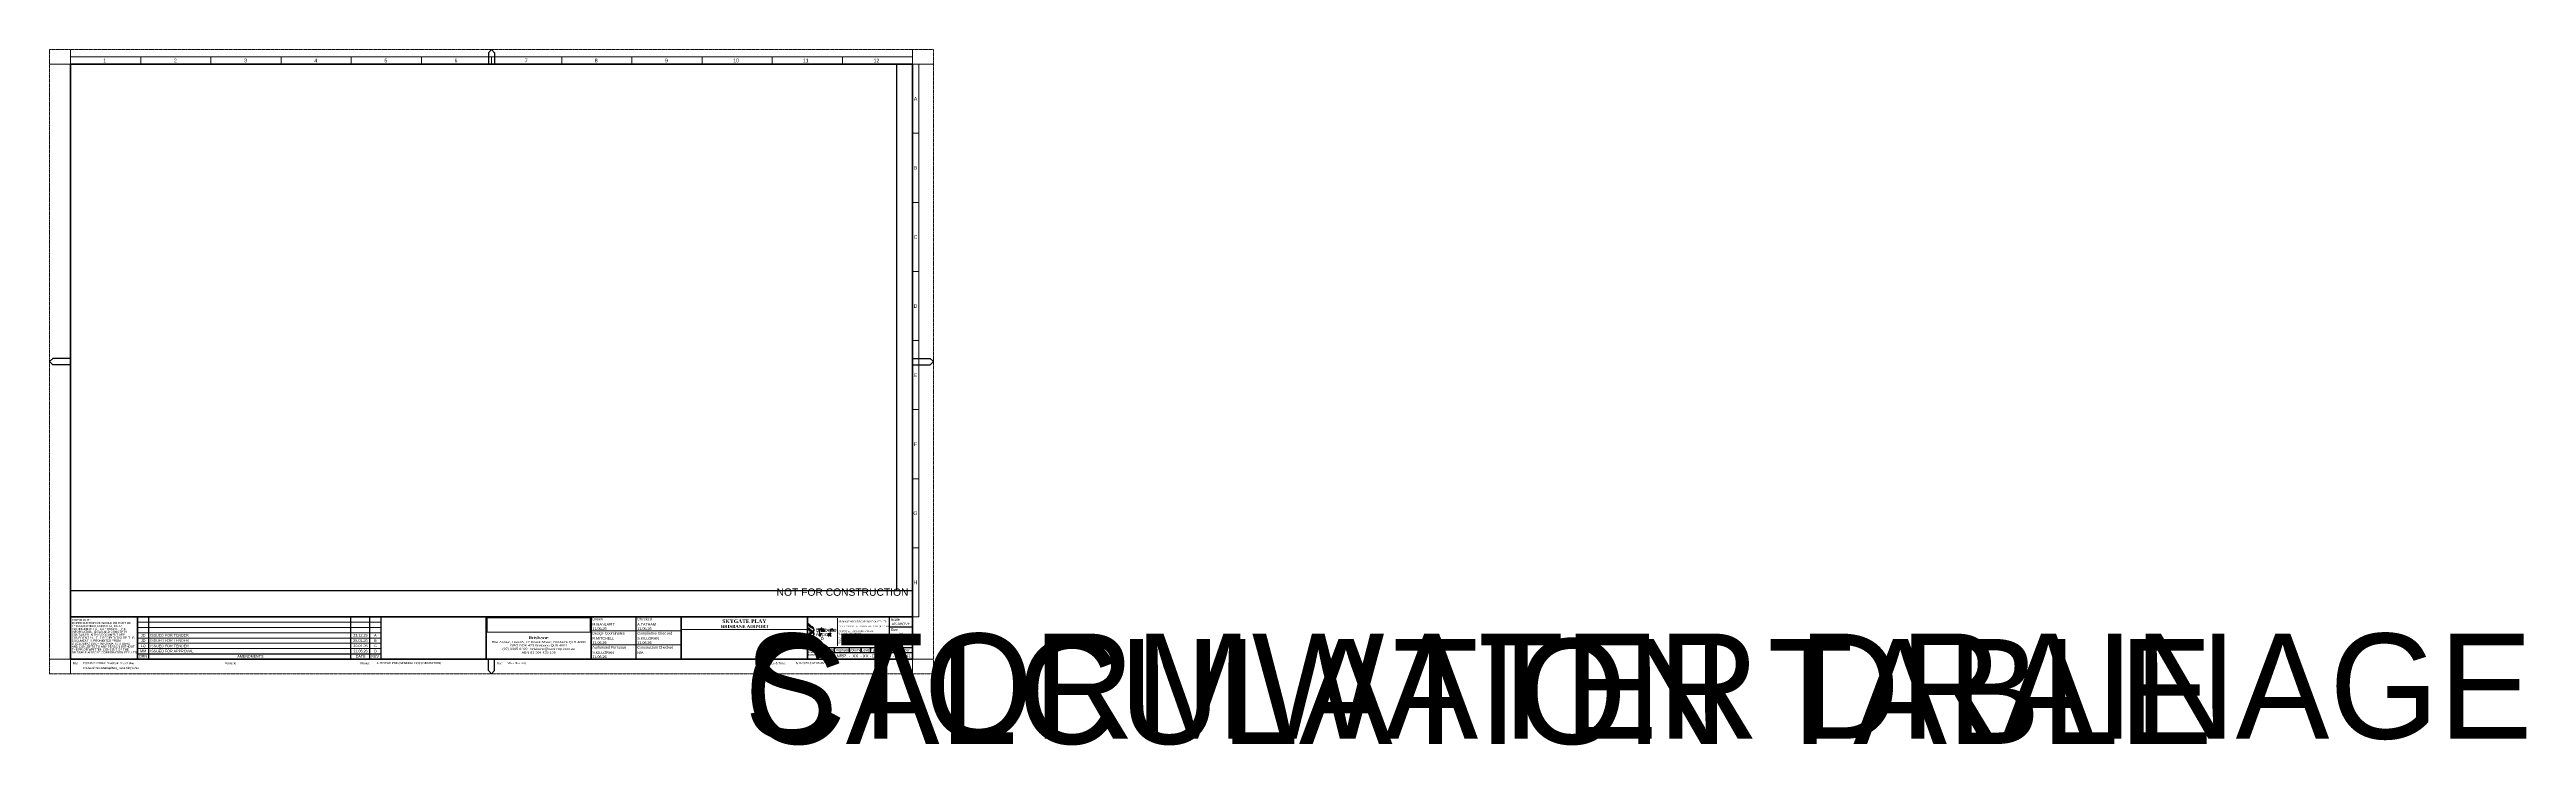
# Paper-space layout 'C-000341' of a CAD drawing. Header units: metres. Extents: x 0 to 2357, y -68 to 594.
# The model-space entities are those that its viewports show. They can reach past a viewport. Long polylines and large blocks are cut down to what shows.
import ezdxf
from ezdxf.enums import TextEntityAlignment as Align

# ---------------------------------------------------------------- set-up
doc = ezdxf.new("R2018")
doc.units = ezdxf.units.M
doc.linetypes.add('PROJECT TITLE BLOCK(BAC V2.1)$0$DGN Style 3', pattern=[0.017855, 0.012754, -0.005101])
for name, color, linetype in [('A_TTL_TEXT TITILE BLOCK-RefEdit0-RefEdit0', 7, 'Continuous'), ('A_TTL_TEXT TITLE', 5, 'Continuous'), ('XREF', 7, 'Continuous')]:
    doc.layers.add(name, color=color, linetype=linetype)
for name, color, linetype, lineweight in [('G-TTLB-BORD', 7, 'Continuous', 0), ('PROJECT TITLE BLOCK(BAC V2.1)$0$G-TTLB-BORD', 7, 'Continuous', 0), ('PROJECT TITLE BLOCK(BAC V2.1)$0$G-TTLB-TITL', 7, 'Continuous', 0), ('PROJECT TITLE BLOCK(BAC V2.1)$0$TEXT_NE LOGO', 7, 'Continuous', 18)]:
    doc.layers.add(name, color=color, linetype=linetype, lineweight=lineweight)
doc.layers.add('VPORTS', color=11, linetype='Continuous', plot=False)
doc.layers.add('VPORTS_FRAMES', color=11, linetype='Continuous', plot=False)
doc.styles.add('PROJECT TITLE BLOCK(BAC V2.1)$0$Arial', font='arial.ttf', dxfattribs={"width": 1.25, "height": 2.75})
doc.styles.add('PROJECT TITLE BLOCK(BAC V2.1)$0$Arial_Wide', font='arial.ttf', dxfattribs={"width": 1.25, "height": 2.75})
doc.styles.add('PROJECT TITLE BLOCK(BAC V2.1)$0$Style-Arial', font='arial.ttf')
doc.styles.add('PROJECT TITLE BLOCK(BAC V2.1)$0$Style-Times New Roman', font='times.ttf')
doc.styles.get("Standard").update_dxf_attribs({"font": 'ARIALN.TTF'})
doc.styles.add('Style-Arial', font='arial.ttf')
picture_1 = doc.add_image_def('image1.png', size_in_pixel=(2290, 314))

# ---------------------------------------------------------------- blocks, each defined once
blk = doc.blocks.new('PROJECT TITLE BLOCK(BAC V2.1)')
at = {"layer": 'PROJECT TITLE BLOCK(BAC V2.1)$0$G-TTLB-BORD', "linetype": 'Continuous', "lineweight": 0}
h = blk.add_hatch(color=7, dxfattribs=at)
h.set_gradient(color1=(0, 143, 227), color2=(27, 9, 111))
edge = h.paths.add_edge_path()
edge.add_spline(control_points=[(726.7, 43.8), (725.5, 45.1), (723, 46.8), (723.2, 46.6), (723.5, 46.5), (722.3, 47.2), (722.2, 47.7)], knot_values=[0, 0, 0, 0, 0.5, 0.5, 0.5, 1, 1, 1, 1], degree=3, periodic=0)
edge.add_line((722.2, 47.7), (722.1, 47.6))
edge.add_line((722.1, 47.6), (722.3, 45.6))
edge.add_spline(control_points=[(722.3, 45.6), (722.4, 45.1), (722.9, 44.7), (723.4, 44.5), (723.4, 44.5), (725.8, 43.3), (726.6, 42.7), (727.3, 42.1), (727.4, 41.7), (727.4, 41.7), (727.4, 41.7), (727.7, 42.8), (726.7, 43.8)], knot_values=[0, 0, 0, 0, 0.25, 0.25, 0.25, 0.5, 0.5, 0.5, 0.75, 0.75, 0.75, 1, 1, 1, 1], degree=3, periodic=0)
h = blk.add_hatch(color=7, dxfattribs=at)
h.set_gradient(color1=(0, 143, 227), color2=(27, 9, 111))
edge = h.paths.add_edge_path()
edge.add_spline(control_points=[(726.7, 39.9), (725.5, 41.2), (723, 42.8), (723.2, 42.7), (723.5, 42.5), (722.3, 43.2), (722.2, 43.7)], knot_values=[0, 0, 0, 0, 0.5, 0.5, 0.5, 1, 1, 1, 1], degree=3, periodic=0)
edge.add_line((722.2, 43.7), (722.1, 43.7))
edge.add_line((722.1, 43.7), (722.3, 41.7))
edge.add_spline(control_points=[(722.3, 41.7), (722.4, 41.2), (722.9, 40.8), (723.4, 40.6), (723.4, 40.6), (725.8, 39.4), (726.6, 38.8), (727.3, 38.2), (727.4, 37.8), (727.4, 37.8), (727.4, 37.8), (727.7, 38.8), (726.7, 39.9)], knot_values=[0, 0, 0, 0, 0.25, 0.25, 0.25, 0.5, 0.5, 0.5, 0.75, 0.75, 0.75, 1, 1, 1, 1], degree=3, periodic=0)
h = blk.add_hatch(color=7, dxfattribs=at)
h.set_gradient(color1=(255, 192, 0), color2=(255, 94, 0))
edge = h.paths.add_edge_path()
edge.add_spline(control_points=[(727.4, 41.7), (727.4, 41.7), (727.3, 41.3), (726.6, 40.8), (725.8, 40.2), (723.4, 39), (723.4, 39), (722.9, 38.7), (722.4, 38.4), (722.3, 37.8)], knot_values=[0, 0, 0, 0, 0.333333, 0.333333, 0.333333, 0.666667, 0.666667, 0.666667, 1, 1, 1, 1], degree=3, periodic=0)
edge.add_line((722.3, 37.8), (722.1, 35.8))
edge.add_line((722.1, 35.8), (722.2, 35.8))
edge.add_spline(control_points=[(722.2, 35.8), (722.3, 36.3), (723.5, 37), (723.2, 36.8), (723, 36.7), (725.5, 38.3), (726.7, 39.7), (727.7, 40.7), (727.4, 41.7), (727.4, 41.7)], knot_values=[0, 0, 0, 0, 0.333333, 0.333333, 0.333333, 0.666667, 0.666667, 0.666667, 1, 1, 1, 1], degree=3, periodic=0)
h = blk.add_hatch(color=7, dxfattribs=at)
h.set_gradient(color1=(203, 215, 0), color2=(0, 140, 51))
edge = h.paths.add_edge_path()
edge.add_spline(control_points=[(727.4, 37.8), (727.4, 37.8), (727.3, 37.4), (726.6, 36.8), (725.8, 36.2), (723.4, 35), (723.4, 35), (722.9, 34.8), (722.4, 34.4), (722.3, 33.9)], knot_values=[0, 0, 0, 0, 0.333333, 0.333333, 0.333333, 0.666667, 0.666667, 0.666667, 1, 1, 1, 1], degree=3, periodic=0)
edge.add_line((722.3, 33.9), (722.1, 31.9))
edge.add_line((722.1, 31.9), (722.2, 31.9))
edge.add_spline(control_points=[(722.2, 31.9), (722.3, 32.3), (723.5, 33.1), (723.2, 32.9), (723, 32.8), (725.5, 34.4), (726.7, 35.7), (727.7, 36.8), (727.4, 37.8), (727.4, 37.8)], knot_values=[0, 0, 0, 0, 0.333333, 0.333333, 0.333333, 0.666667, 0.666667, 0.666667, 1, 1, 1, 1], degree=3, periodic=0)
at = {"layer": 'PROJECT TITLE BLOCK(BAC V2.1)$0$G-TTLB-BORD', "linetype": 'Continuous', "lineweight": 0, "true_color": 0x0c2340}
h = blk.add_hatch(color=158, dxfattribs=at)
h.paths.add_polyline_path([(729, 35.8), (729.5, 35.8), (729.8, 36.8), (731.4, 36.8), (731.8, 35.8), (732.3, 35.8), (730.9, 39.4), (730.4, 39.4)])
h.paths.add_polyline_path([(730, 37.2), (730.6, 38.9), (731.3, 37.2)], flags=16)
h = blk.add_hatch(color=158, dxfattribs=at)
edge = h.paths.add_edge_path()
edge.add_line((730.7, 43.7), (729.4, 43.7))
edge.add_line((729.4, 43.7), (729.4, 40.1))
edge.add_line((729.4, 40.1), (730.8, 40.1))
edge.add_spline(control_points=[(730.8, 40.1), (731.2, 40.1), (731.5, 40.2), (731.7, 40.4), (732, 40.6), (732.1, 40.8), (732.1, 41.1), (732.1, 41.6), (731.8, 41.9), (731.3, 42), (731.5, 42), (731.7, 42.1), (731.8, 42.2), (731.9, 42.4), (732, 42.6), (732, 42.8), (732, 43.1), (731.8, 43.3), (731.6, 43.5), (731.4, 43.6), (731.1, 43.7), (730.7, 43.7)], knot_values=[0, 0, 0, 0, 0.142857, 0.142857, 0.142857, 0.285714, 0.285714, 0.285714, 0.428571, 0.428571, 0.428571, 0.571429, 0.571429, 0.571429, 0.714286, 0.714286, 0.714286, 0.857143, 0.857143, 0.857143, 1, 1, 1, 1], degree=3, periodic=0)
edge = h.paths.add_edge_path(flags=16)
edge.add_line((730, 40.6), (730, 41.7))
edge.add_line((730, 41.7), (730.8, 41.7))
edge.add_spline(control_points=[(730.8, 41.7), (731, 41.7), (731.2, 41.6), (731.3, 41.5), (731.4, 41.4), (731.5, 41.3), (731.5, 41.1), (731.5, 41), (731.4, 40.8), (731.3, 40.7), (731.2, 40.7), (731, 40.6), (730.8, 40.6)], knot_values=[0, 0, 0, 0, 0.25, 0.25, 0.25, 0.5, 0.5, 0.5, 0.75, 0.75, 0.75, 1, 1, 1, 1], degree=3, periodic=0)
edge.add_line((730.8, 40.6), (730, 40.6))
edge = h.paths.add_edge_path(flags=16)
edge.add_line((730, 42.2), (730, 43.2))
edge.add_line((730, 43.2), (730.7, 43.2))
edge.add_spline(control_points=[(730.7, 43.2), (730.9, 43.2), (731.1, 43.2), (731.2, 43.1), (731.3, 43), (731.4, 42.9), (731.4, 42.7), (731.4, 42.5), (731.3, 42.4), (731.2, 42.3), (731.1, 42.2), (730.9, 42.2), (730.7, 42.2)], knot_values=[0, 0, 0, 0, 0.25, 0.25, 0.25, 0.5, 0.5, 0.5, 0.75, 0.75, 0.75, 1, 1, 1, 1], degree=3, periodic=0)
edge.add_line((730.7, 42.2), (730, 42.2))
h = blk.add_hatch(color=158, dxfattribs=at)
edge = h.paths.add_edge_path()
edge.add_line((733.9, 42.7), (733.7, 42.7))
edge.add_spline(control_points=[(733.7, 42.7), (733.5, 42.7), (733.4, 42.7), (733.3, 42.6), (733.1, 42.6), (733, 42.5), (733, 42.3)], knot_values=[0, 0, 0, 0, 0.5, 0.5, 0.5, 1, 1, 1, 1], degree=3, periodic=0)
edge.add_line((733, 42.3), (732.9, 42.7))
edge.add_line((732.9, 42.7), (732.4, 42.7))
edge.add_line((732.4, 42.7), (732.4, 40.1))
edge.add_line((732.4, 40.1), (733, 40.1))
edge.add_line((733, 40.1), (733, 41.4))
edge.add_spline(control_points=[(733, 41.4), (733, 41.7), (733, 41.8), (733.1, 42), (733.2, 42.1), (733.4, 42.2), (733.6, 42.2)], knot_values=[0, 0, 0, 0, 0.5, 0.5, 0.5, 1, 1, 1, 1], degree=3, periodic=0)
edge.add_line((733.6, 42.2), (733.9, 42.2))
edge.add_line((733.9, 42.2), (733.9, 42.7))
h = blk.add_hatch(color=158, dxfattribs=at)
edge = h.paths.add_edge_path()
edge.add_spline(control_points=[(732.9, 39.3), (732.8, 39.4), (732.8, 39.4), (732.7, 39.4), (732.6, 39.4), (732.5, 39.4), (732.5, 39.3), (732.4, 39.3), (732.4, 39.2), (732.4, 39.1), (732.4, 39.1), (732.4, 39), (732.5, 38.9), (732.5, 38.9), (732.6, 38.9), (732.7, 38.9), (732.8, 38.9), (732.8, 38.9), (732.9, 38.9), (732.9, 39), (733, 39.1), (733, 39.1), (733, 39.2), (732.9, 39.3), (732.9, 39.3)], knot_values=[0, 0, 0, 0, 0.125, 0.125, 0.125, 0.25, 0.25, 0.25, 0.375, 0.375, 0.375, 0.5, 0.5, 0.5, 0.625, 0.625, 0.625, 0.75, 0.75, 0.75, 0.875, 0.875, 0.875, 1, 1, 1, 1], degree=3, periodic=0)
h = blk.add_hatch(color=158, dxfattribs=at)
edge = h.paths.add_edge_path()
edge.add_spline(control_points=[(732.5, 38.4), (732.5, 38.4), (732.5, 35.8), (732.5, 35.8), (732.5, 35.8), (732.9, 35.8), (732.9, 35.8), (732.9, 35.8), (732.9, 38.4), (732.9, 38.4), (732.9, 38.4), (732.5, 38.4), (732.5, 38.4)], knot_values=[0, 0, 0, 0, 0.25, 0.25, 0.25, 0.5, 0.5, 0.5, 0.75, 0.75, 0.75, 1, 1, 1, 1], degree=3, periodic=0)
h = blk.add_hatch(color=158, dxfattribs=at)
edge = h.paths.add_edge_path()
edge.add_line((734.7, 38.4), (734.6, 38.4))
edge.add_spline(control_points=[(734.6, 38.4), (734.4, 38.4), (734.2, 38.4), (734.1, 38.3), (734, 38.2), (733.9, 38.1), (733.8, 38)], knot_values=[0, 0, 0, 0, 0.5, 0.5, 0.5, 1, 1, 1, 1], degree=3, periodic=0)
edge.add_line((733.8, 38), (733.8, 38.4))
edge.add_line((733.8, 38.4), (733.4, 38.4))
edge.add_line((733.4, 38.4), (733.4, 35.8))
edge.add_line((733.4, 35.8), (733.8, 35.8))
edge.add_line((733.8, 35.8), (733.8, 37.1))
edge.add_spline(control_points=[(733.8, 37.1), (733.8, 37.4), (733.9, 37.6), (734, 37.7), (734.1, 37.9), (734.3, 38), (734.5, 38)], knot_values=[0, 0, 0, 0, 0.5, 0.5, 0.5, 1, 1, 1, 1], degree=3, periodic=0)
edge.add_line((734.5, 38), (734.7, 38))
edge.add_line((734.7, 38), (734.7, 38.4))
at = {"layer": 'PROJECT TITLE BLOCK(BAC V2.1)$0$G-TTLB-BORD', "linetype": 'Continuous', "lineweight": 0, "true_color": 0xffffff}
h = blk.add_hatch(color=7, dxfattribs=at)
edge = h.paths.add_edge_path()
edge.add_spline(control_points=[(735.2, 32), (736, 32), (736.5, 32.5), (736.5, 33.4), (736.5, 34.2), (736, 34.8), (735.2, 34.8), (734.3, 34.8), (733.8, 34.2), (733.8, 33.4), (733.8, 32.5), (734.3, 32), (735.2, 32)], knot_values=[0, 0, 0, 0, 0.25, 0.25, 0.25, 0.5, 0.5, 0.5, 0.75, 0.75, 0.75, 1, 1, 1, 1], degree=3, periodic=0)
edge = h.paths.add_edge_path(flags=17)
edge.add_spline(control_points=[(735.2, 34.3), (735.7, 34.3), (736, 33.9), (736, 33.4), (736, 32.8), (735.7, 32.4), (735.2, 32.4), (734.7, 32.4), (734.4, 32.8), (734.4, 33.4), (734.4, 33.9), (734.7, 34.3), (735.2, 34.3)], knot_values=[0, 0, 0, 0, 0.25, 0.25, 0.25, 0.5, 0.5, 0.5, 0.75, 0.75, 0.75, 1, 1, 1, 1], degree=3, periodic=0)
at = {"layer": 'PROJECT TITLE BLOCK(BAC V2.1)$0$G-TTLB-BORD', "linetype": 'Continuous', "lineweight": 0, "true_color": 0x0c2340}
h = blk.add_hatch(color=158, dxfattribs=at)
edge = h.paths.add_edge_path()
edge.add_spline(control_points=[(734.7, 43.7), (734.6, 43.8), (734.5, 43.8), (734.4, 43.8), (734.3, 43.8), (734.2, 43.8), (734.2, 43.7), (734.1, 43.6), (734.1, 43.5), (734.1, 43.5), (734.1, 43.4), (734.1, 43.3), (734.2, 43.2), (734.2, 43.2), (734.3, 43.1), (734.4, 43.1), (734.5, 43.1), (734.6, 43.2), (734.7, 43.2), (734.7, 43.3), (734.8, 43.4), (734.8, 43.5), (734.8, 43.5), (734.7, 43.6), (734.7, 43.7)], knot_values=[0, 0, 0, 0, 0.125, 0.125, 0.125, 0.25, 0.25, 0.25, 0.375, 0.375, 0.375, 0.5, 0.5, 0.5, 0.625, 0.625, 0.625, 0.75, 0.75, 0.75, 0.875, 0.875, 0.875, 1, 1, 1, 1], degree=3, periodic=0)
h = blk.add_hatch(color=158, dxfattribs=at)
edge = h.paths.add_edge_path()
edge.add_spline(control_points=[(734.1, 42.7), (734.1, 42.7), (734.1, 40.1), (734.1, 40.1), (734.1, 40.1), (734.7, 40.1), (734.7, 40.1), (734.7, 40.1), (734.7, 42.7), (734.7, 42.7), (734.7, 42.7), (734.1, 42.7), (734.1, 42.7)], knot_values=[0, 0, 0, 0, 0.25, 0.25, 0.25, 0.5, 0.5, 0.5, 0.75, 0.75, 0.75, 1, 1, 1, 1], degree=3, periodic=0)
h = blk.add_hatch(color=158, dxfattribs=at)
edge = h.paths.add_edge_path()
edge.add_line((735.6, 41), (735, 41))
edge.add_spline(control_points=[(735, 41), (735, 40.7), (735.1, 40.5), (735.4, 40.3), (735.6, 40.2), (735.9, 40.1), (736.2, 40.1), (736.4, 40.1), (736.6, 40.1), (736.8, 40.2), (736.9, 40.2), (737.1, 40.3), (737.2, 40.5), (737.3, 40.6), (737.3, 40.7), (737.3, 40.9), (737.3, 41.1), (737.3, 41.2), (737.2, 41.3), (737.1, 41.4), (737, 41.5), (736.8, 41.6), (736.6, 41.6), (736.5, 41.7), (736.2, 41.7), (736.1, 41.7), (735.9, 41.7), (735.9, 41.7), (735.8, 41.8), (735.7, 41.8), (735.7, 41.8), (735.6, 41.9), (735.6, 41.9), (735.6, 42), (735.6, 42.1), (735.7, 42.2), (735.8, 42.2), (735.9, 42.3), (736, 42.3), (736.1, 42.3), (736.3, 42.3), (736.4, 42.3), (736.5, 42.2), (736.7, 42.1), (736.7, 42), (736.7, 41.9)], knot_values=[0, 0, 0, 0, 0.066667, 0.066667, 0.066667, 0.133333, 0.133333, 0.133333, 0.2, 0.2, 0.2, 0.266667, 0.266667, 0.266667, 0.333333, 0.333333, 0.333333, 0.4, 0.4, 0.4, 0.466667, 0.466667, 0.466667, 0.533333, 0.533333, 0.533333, 0.6, 0.6, 0.6, 0.666667, 0.666667, 0.666667, 0.733333, 0.733333, 0.733333, 0.8, 0.8, 0.8, 0.866667, 0.866667, 0.866667, 0.933333, 0.933333, 0.933333, 1, 1, 1, 1], degree=3, periodic=0)
edge.add_line((736.7, 41.9), (737.3, 41.9))
edge.add_spline(control_points=[(737.3, 41.9), (737.2, 42.2), (737.1, 42.4), (736.9, 42.6), (736.7, 42.7), (736.5, 42.8), (736.1, 42.8), (735.9, 42.8), (735.7, 42.7), (735.6, 42.7), (735.4, 42.6), (735.3, 42.5), (735.2, 42.4), (735.1, 42.3), (735.1, 42.1), (735.1, 42), (735.1, 41.8), (735.1, 41.6), (735.2, 41.5), (735.3, 41.4), (735.4, 41.4), (735.6, 41.3), (735.7, 41.3), (735.9, 41.2), (736.1, 41.2), (736.3, 41.2), (736.4, 41.2), (736.5, 41.2), (736.6, 41.1), (736.6, 41.1), (736.7, 41.1), (736.7, 41), (736.8, 40.9), (736.8, 40.9), (736.8, 40.8), (736.7, 40.7), (736.6, 40.6), (736.5, 40.5), (736.4, 40.5), (736.2, 40.5), (736, 40.5), (735.9, 40.6), (735.7, 40.6), (735.6, 40.7), (735.6, 40.8), (735.6, 41)], knot_values=[0, 0, 0, 0, 0.066667, 0.066667, 0.066667, 0.133333, 0.133333, 0.133333, 0.2, 0.2, 0.2, 0.266667, 0.266667, 0.266667, 0.333333, 0.333333, 0.333333, 0.4, 0.4, 0.4, 0.466667, 0.466667, 0.466667, 0.533333, 0.533333, 0.533333, 0.6, 0.6, 0.6, 0.666667, 0.666667, 0.666667, 0.733333, 0.733333, 0.733333, 0.8, 0.8, 0.8, 0.866667, 0.866667, 0.866667, 0.933333, 0.933333, 0.933333, 1, 1, 1, 1], degree=3, periodic=0)
h = blk.add_hatch(color=158, dxfattribs=at)
edge = h.paths.add_edge_path()
edge.add_spline(control_points=[(737, 38.3), (736.8, 38.4), (736.6, 38.4), (736.4, 38.4), (736, 38.4), (735.7, 38.3), (735.5, 38)], knot_values=[0, 0, 0, 0, 0.5, 0.5, 0.5, 1, 1, 1, 1], degree=3, periodic=0)
edge.add_line((735.5, 38), (735.4, 38.4))
edge.add_line((735.4, 38.4), (735.1, 38.4))
edge.add_line((735.1, 38.4), (735.1, 34.8))
edge.add_line((735.1, 34.8), (735.5, 34.8))
edge.add_line((735.5, 34.8), (735.5, 36.2))
edge.add_spline(control_points=[(735.5, 36.2), (735.6, 36.1), (735.7, 36), (735.8, 35.9), (736, 35.8), (736.2, 35.8), (736.4, 35.8), (736.6, 35.8), (736.8, 35.8), (737, 35.9), (737.2, 36), (737.4, 36.2), (737.5, 36.4), (737.6, 36.6), (737.6, 36.8), (737.6, 37.1), (737.6, 37.4), (737.6, 37.6), (737.5, 37.8), (737.4, 38), (737.2, 38.2), (737, 38.3)], knot_values=[0, 0, 0, 0, 0.142857, 0.142857, 0.142857, 0.285714, 0.285714, 0.285714, 0.428571, 0.428571, 0.428571, 0.571429, 0.571429, 0.571429, 0.714286, 0.714286, 0.714286, 0.857143, 0.857143, 0.857143, 1, 1, 1, 1], degree=3, periodic=0)
edge = h.paths.add_edge_path(flags=16)
edge.add_spline(control_points=[(737, 36.4), (736.8, 36.2), (736.6, 36.1), (736.3, 36.1), (736.2, 36.1), (736, 36.2), (735.9, 36.3), (735.7, 36.3), (735.6, 36.5), (735.6, 36.6), (735.5, 36.8), (735.5, 36.9), (735.5, 37.1), (735.5, 37.3), (735.5, 37.5), (735.6, 37.6), (735.6, 37.7), (735.7, 37.9), (735.9, 37.9), (736, 38), (736.2, 38.1), (736.3, 38.1), (736.6, 38.1), (736.8, 38), (737, 37.8), (737.1, 37.6), (737.2, 37.4), (737.2, 37.1), (737.2, 36.8), (737.1, 36.6), (737, 36.4)], knot_values=[0, 0, 0, 0, 0.1, 0.1, 0.1, 0.2, 0.2, 0.2, 0.3, 0.3, 0.3, 0.4, 0.4, 0.4, 0.5, 0.5, 0.5, 0.6, 0.6, 0.6, 0.7, 0.7, 0.7, 0.8, 0.8, 0.8, 0.9, 0.9, 0.9, 1, 1, 1, 1], degree=3, periodic=0)
h = blk.add_hatch(color=158, dxfattribs=at)
edge = h.paths.add_edge_path()
edge.add_spline(control_points=[(739.7, 42.6), (739.5, 42.7), (739.3, 42.8), (739.1, 42.8), (738.7, 42.8), (738.4, 42.6), (738.2, 42.3)], knot_values=[0, 0, 0, 0, 0.5, 0.5, 0.5, 1, 1, 1, 1], degree=3, periodic=0)
edge.add_line((738.2, 42.3), (738.2, 43.7))
edge.add_line((738.2, 43.7), (737.7, 43.7))
edge.add_line((737.7, 43.7), (737.7, 40.1))
edge.add_line((737.7, 40.1), (738.1, 40.1))
edge.add_line((738.1, 40.1), (738.2, 40.5))
edge.add_spline(control_points=[(738.2, 40.5), (738.3, 40.4), (738.4, 40.3), (738.6, 40.2), (738.7, 40.1), (738.9, 40.1), (739.1, 40.1), (739.3, 40.1), (739.5, 40.1), (739.7, 40.2), (739.9, 40.4), (740, 40.5), (740.1, 40.7), (740.3, 40.9), (740.3, 41.2), (740.3, 41.4), (740.3, 41.7), (740.3, 41.9), (740.1, 42.1), (740, 42.3), (739.9, 42.5), (739.7, 42.6)], knot_values=[0, 0, 0, 0, 0.142857, 0.142857, 0.142857, 0.285714, 0.285714, 0.285714, 0.428571, 0.428571, 0.428571, 0.571429, 0.571429, 0.571429, 0.714286, 0.714286, 0.714286, 0.857143, 0.857143, 0.857143, 1, 1, 1, 1], degree=3, periodic=0)
edge = h.paths.add_edge_path(flags=16)
edge.add_spline(control_points=[(739.5, 40.8), (739.4, 40.6), (739.2, 40.5), (739, 40.5), (738.7, 40.5), (738.6, 40.6), (738.4, 40.8), (738.3, 41), (738.2, 41.2), (738.2, 41.4), (738.2, 41.7), (738.3, 41.9), (738.4, 42.1), (738.6, 42.2), (738.7, 42.3), (739, 42.3), (739.2, 42.3), (739.4, 42.2), (739.5, 42.1), (739.7, 41.9), (739.7, 41.7), (739.7, 41.4), (739.7, 41.2), (739.7, 41), (739.5, 40.8)], knot_values=[0, 0, 0, 0, 0.125, 0.125, 0.125, 0.25, 0.25, 0.25, 0.375, 0.375, 0.375, 0.5, 0.5, 0.5, 0.625, 0.625, 0.625, 0.75, 0.75, 0.75, 0.875, 0.875, 0.875, 1, 1, 1, 1], degree=3, periodic=0)
h = blk.add_hatch(color=158, dxfattribs=at)
edge = h.paths.add_edge_path()
edge.add_spline(control_points=[(738.5, 35.9), (738.7, 35.8), (738.9, 35.8), (739.2, 35.8), (739.4, 35.8), (739.7, 35.8), (739.9, 35.9), (740.1, 36), (740.2, 36.2), (740.3, 36.4), (740.4, 36.6), (740.5, 36.8), (740.5, 37.1), (740.5, 37.4), (740.4, 37.6), (740.3, 37.8), (740.2, 38), (740.1, 38.2), (739.9, 38.3), (739.7, 38.4), (739.4, 38.4), (739.2, 38.4), (738.9, 38.4), (738.7, 38.4), (738.5, 38.3), (738.3, 38.2), (738.2, 38), (738.1, 37.8), (737.9, 37.6), (737.9, 37.4), (737.9, 37.1), (737.9, 36.8), (737.9, 36.6), (738.1, 36.4), (738.2, 36.2), (738.3, 36), (738.5, 35.9)], knot_values=[0, 0, 0, 0, 0.083333, 0.083333, 0.083333, 0.166667, 0.166667, 0.166667, 0.25, 0.25, 0.25, 0.333333, 0.333333, 0.333333, 0.416667, 0.416667, 0.416667, 0.5, 0.5, 0.5, 0.583333, 0.583333, 0.583333, 0.666667, 0.666667, 0.666667, 0.75, 0.75, 0.75, 0.833333, 0.833333, 0.833333, 0.916667, 0.916667, 0.916667, 1, 1, 1, 1], degree=3, periodic=0)
edge = h.paths.add_edge_path(flags=16)
edge.add_spline(control_points=[(739.6, 36.3), (739.5, 36.2), (739.4, 36.1), (739.2, 36.1), (739, 36.1), (738.9, 36.2), (738.7, 36.3), (738.6, 36.3), (738.5, 36.5), (738.4, 36.6), (738.4, 36.7), (738.3, 36.9), (738.3, 37.1), (738.3, 37.3), (738.4, 37.4), (738.4, 37.6), (738.5, 37.7), (738.6, 37.9), (738.7, 37.9), (738.9, 38), (739, 38.1), (739.2, 38.1), (739.4, 38.1), (739.5, 38), (739.6, 37.9), (739.8, 37.9), (739.9, 37.7), (739.9, 37.6), (740, 37.4), (740.1, 37.3), (740.1, 37.1), (740.1, 36.9), (740, 36.7), (739.9, 36.6), (739.9, 36.5), (739.8, 36.3), (739.6, 36.3)], knot_values=[0, 0, 0, 0, 0.083333, 0.083333, 0.083333, 0.166667, 0.166667, 0.166667, 0.25, 0.25, 0.25, 0.333333, 0.333333, 0.333333, 0.416667, 0.416667, 0.416667, 0.5, 0.5, 0.5, 0.583333, 0.583333, 0.583333, 0.666667, 0.666667, 0.666667, 0.75, 0.75, 0.75, 0.833333, 0.833333, 0.833333, 0.916667, 0.916667, 0.916667, 1, 1, 1, 1], degree=3, periodic=0)
h = blk.add_hatch(color=158, dxfattribs=at)
edge = h.paths.add_edge_path()
edge.add_line((743.1, 40.6), (743, 40.6))
edge.add_spline(control_points=[(743, 40.6), (742.9, 40.6), (742.8, 40.7), (742.8, 40.8)], knot_values=[0, 0, 0, 0, 1, 1, 1, 1], degree=3, periodic=0)
edge.add_line((742.8, 40.8), (742.8, 41.8))
edge.add_spline(control_points=[(742.8, 41.8), (742.8, 42.1), (742.7, 42.4), (742.5, 42.5), (742.3, 42.7), (742, 42.8), (741.7, 42.8), (741.4, 42.8), (741.1, 42.7), (740.9, 42.5), (740.7, 42.4), (740.6, 42.2), (740.5, 41.9)], knot_values=[0, 0, 0, 0, 0.25, 0.25, 0.25, 0.5, 0.5, 0.5, 0.75, 0.75, 0.75, 1, 1, 1, 1], degree=3, periodic=0)
edge.add_line((740.5, 41.9), (741.1, 41.9))
edge.add_spline(control_points=[(741.1, 41.9), (741.1, 42.1), (741.2, 42.1), (741.3, 42.2), (741.4, 42.3), (741.5, 42.3), (741.7, 42.3), (741.9, 42.3), (742, 42.3), (742.1, 42.2), (742.2, 42.1), (742.2, 42), (742.2, 41.8)], knot_values=[0, 0, 0, 0, 0.25, 0.25, 0.25, 0.5, 0.5, 0.5, 0.75, 0.75, 0.75, 1, 1, 1, 1], degree=3, periodic=0)
edge.add_line((742.2, 41.8), (742.2, 41.7))
edge.add_line((742.2, 41.7), (741.6, 41.7))
edge.add_spline(control_points=[(741.6, 41.7), (741.2, 41.7), (740.9, 41.6), (740.8, 41.5), (740.6, 41.3), (740.5, 41.1), (740.5, 40.8), (740.5, 40.6), (740.6, 40.4), (740.7, 40.3), (740.9, 40.1), (741.1, 40.1), (741.4, 40.1), (741.8, 40.1), (742.1, 40.2), (742.3, 40.5), (742.3, 40.4), (742.3, 40.3), (742.4, 40.2), (742.5, 40.1), (742.6, 40.1), (742.8, 40.1)], knot_values=[0, 0, 0, 0, 0.142857, 0.142857, 0.142857, 0.285714, 0.285714, 0.285714, 0.428571, 0.428571, 0.428571, 0.571429, 0.571429, 0.571429, 0.714286, 0.714286, 0.714286, 0.857143, 0.857143, 0.857143, 1, 1, 1, 1], degree=3, periodic=0)
edge.add_line((742.8, 40.1), (743.1, 40.1))
edge.add_line((743.1, 40.1), (743.1, 40.6))
edge = h.paths.add_edge_path(flags=16)
edge.add_line((742.2, 41.3), (742.2, 41.2))
edge.add_spline(control_points=[(742.2, 41.2), (742.2, 41), (742.2, 40.8), (742.1, 40.7), (741.9, 40.6), (741.7, 40.5), (741.5, 40.5), (741.4, 40.5), (741.2, 40.5), (741.2, 40.6), (741.1, 40.7), (741, 40.8), (741, 40.9), (741, 41), (741.1, 41.1), (741.2, 41.2), (741.3, 41.2), (741.4, 41.3), (741.6, 41.3)], knot_values=[0, 0, 0, 0, 0.166667, 0.166667, 0.166667, 0.333333, 0.333333, 0.333333, 0.5, 0.5, 0.5, 0.666667, 0.666667, 0.666667, 0.833333, 0.833333, 0.833333, 1, 1, 1, 1], degree=3, periodic=0)
edge.add_line((741.6, 41.3), (742.2, 41.3))
h = blk.add_hatch(color=158, dxfattribs=at)
edge = h.paths.add_edge_path()
edge.add_line((742.2, 38.4), (742, 38.4))
edge.add_spline(control_points=[(742, 38.4), (741.8, 38.4), (741.7, 38.4), (741.6, 38.3), (741.4, 38.2), (741.3, 38.1), (741.3, 38)], knot_values=[0, 0, 0, 0, 0.5, 0.5, 0.5, 1, 1, 1, 1], degree=3, periodic=0)
edge.add_line((741.3, 38), (741.2, 38.4))
edge.add_line((741.2, 38.4), (740.8, 38.4))
edge.add_line((740.8, 38.4), (740.8, 35.8))
edge.add_line((740.8, 35.8), (741.3, 35.8))
edge.add_line((741.3, 35.8), (741.3, 37.1))
edge.add_spline(control_points=[(741.3, 37.1), (741.3, 37.4), (741.3, 37.6), (741.4, 37.7), (741.5, 37.9), (741.7, 38), (742, 38)], knot_values=[0, 0, 0, 0, 0.5, 0.5, 0.5, 1, 1, 1, 1], degree=3, periodic=0)
edge.add_line((742, 38), (742.2, 38))
edge.add_line((742.2, 38), (742.2, 38.4))
h = blk.add_hatch(color=158, dxfattribs=at)
edge = h.paths.add_edge_path()
edge.add_line((742.5, 39.1), (742.5, 36.5))
edge.add_spline(control_points=[(742.5, 36.5), (742.5, 36.2), (742.5, 36.1), (742.6, 36), (742.7, 35.8), (742.9, 35.8), (743.2, 35.8)], knot_values=[0, 0, 0, 0, 0.5, 0.5, 0.5, 1, 1, 1, 1], degree=3, periodic=0)
edge.add_line((743.2, 35.8), (743.6, 35.8))
edge.add_line((743.6, 35.8), (743.6, 36.2))
edge.add_line((743.6, 36.2), (743.2, 36.2))
edge.add_spline(control_points=[(743.2, 36.2), (743.1, 36.2), (743, 36.2), (743, 36.2), (742.9, 36.3), (742.9, 36.4), (742.9, 36.5)], knot_values=[0, 0, 0, 0, 0.5, 0.5, 0.5, 1, 1, 1, 1], degree=3, periodic=0)
edge.add_line((742.9, 36.5), (742.9, 38))
edge.add_line((742.9, 38), (743.6, 38))
edge.add_line((743.6, 38), (743.6, 38.4))
edge.add_line((743.6, 38.4), (742.9, 38.4))
edge.add_line((742.9, 38.4), (742.9, 39.1))
edge.add_line((742.9, 39.1), (742.5, 39.1))
h = blk.add_hatch(color=158, dxfattribs=at)
edge = h.paths.add_edge_path()
edge.add_spline(control_points=[(745.4, 42.5), (745.2, 42.7), (745, 42.8), (744.7, 42.8), (744.3, 42.8), (744, 42.6), (743.8, 42.4)], knot_values=[0, 0, 0, 0, 0.5, 0.5, 0.5, 1, 1, 1, 1], degree=3, periodic=0)
edge.add_line((743.8, 42.4), (743.8, 42.7))
edge.add_line((743.8, 42.7), (743.3, 42.7))
edge.add_line((743.3, 42.7), (743.3, 40.1))
edge.add_line((743.3, 40.1), (743.8, 40.1))
edge.add_line((743.8, 40.1), (743.8, 41.4))
edge.add_spline(control_points=[(743.8, 41.4), (743.8, 41.7), (743.9, 41.9), (744, 42.1), (744.1, 42.2), (744.3, 42.3), (744.5, 42.3), (744.7, 42.3), (744.9, 42.2), (745, 42.1), (745.1, 42), (745.2, 41.8), (745.2, 41.5)], knot_values=[0, 0, 0, 0, 0.25, 0.25, 0.25, 0.5, 0.5, 0.5, 0.75, 0.75, 0.75, 1, 1, 1, 1], degree=3, periodic=0)
edge.add_line((745.2, 41.5), (745.2, 40.1))
edge.add_line((745.2, 40.1), (745.7, 40.1))
edge.add_line((745.7, 40.1), (745.7, 41.6))
edge.add_spline(control_points=[(745.7, 41.6), (745.7, 42), (745.6, 42.3), (745.4, 42.5)], knot_values=[0, 0, 0, 0, 1, 1, 1, 1], degree=3, periodic=0)
h = blk.add_hatch(color=158, dxfattribs=at)
edge = h.paths.add_edge_path()
edge.add_spline(control_points=[(746.2, 42.1), (746.1, 41.9), (746, 41.7), (746, 41.4), (746, 41.2), (746.1, 40.9), (746.2, 40.7), (746.3, 40.5), (746.4, 40.4), (746.6, 40.2), (746.8, 40.1), (747.1, 40.1), (747.4, 40.1), (747.7, 40.1), (747.9, 40.2), (748.1, 40.3), (748.4, 40.5), (748.5, 40.7), (748.5, 41)], knot_values=[0, 0, 0, 0, 0.166667, 0.166667, 0.166667, 0.333333, 0.333333, 0.333333, 0.5, 0.5, 0.5, 0.666667, 0.666667, 0.666667, 0.833333, 0.833333, 0.833333, 1, 1, 1, 1], degree=3, periodic=0)
edge.add_line((748.5, 41), (748, 41))
edge.add_spline(control_points=[(748, 41), (747.9, 40.8), (747.9, 40.7), (747.7, 40.7), (747.6, 40.6), (747.5, 40.5), (747.3, 40.5), (747.1, 40.5), (746.9, 40.6), (746.8, 40.7), (746.7, 40.9), (746.6, 41), (746.6, 41.3)], knot_values=[0, 0, 0, 0, 0.25, 0.25, 0.25, 0.5, 0.5, 0.5, 0.75, 0.75, 0.75, 1, 1, 1, 1], degree=3, periodic=0)
edge.add_line((746.6, 41.3), (746.6, 41.3))
edge.add_line((746.6, 41.3), (748.6, 41.3))
edge.add_spline(control_points=[(748.6, 41.3), (748.6, 41.4), (748.6, 41.4), (748.6, 41.5), (748.6, 41.8), (748.5, 42), (748.4, 42.2), (748.3, 42.4), (748.1, 42.5), (747.9, 42.6), (747.8, 42.7), (747.5, 42.8), (747.3, 42.8), (747, 42.8), (746.8, 42.7), (746.6, 42.6), (746.4, 42.5), (746.3, 42.3), (746.2, 42.1)], knot_values=[0, 0, 0, 0, 0.166667, 0.166667, 0.166667, 0.333333, 0.333333, 0.333333, 0.5, 0.5, 0.5, 0.666667, 0.666667, 0.666667, 0.833333, 0.833333, 0.833333, 1, 1, 1, 1], degree=3, periodic=0)
edge = h.paths.add_edge_path(flags=16)
edge.add_line((748, 41.7), (746.6, 41.7))
edge.add_spline(control_points=[(746.6, 41.7), (746.6, 41.9), (746.7, 42), (746.8, 42.2), (747, 42.3), (747.1, 42.3), (747.3, 42.3), (747.5, 42.3), (747.7, 42.3), (747.8, 42.2), (747.9, 42.1), (748, 41.9), (748, 41.7)], knot_values=[0, 0, 0, 0, 0.25, 0.25, 0.25, 0.5, 0.5, 0.5, 0.75, 0.75, 0.75, 1, 1, 1, 1], degree=3, periodic=0)
at = {"layer": 'PROJECT TITLE BLOCK(BAC V2.1)$0$G-TTLB-BORD', "color": 7, "linetype": 'Continuous', "lineweight": 0}
for p, q in [((20, 580), (20, 594)), ((821, 580), (821, 594)), ((20, 580), (0, 580)), ((20, 587), (821, 587)), ((86.8, 580), (86.8, 587)), ((153.5, 580), (153.5, 587)), ((220.3, 580), (220.3, 587)), ((287, 580), (287, 587)), ((353.8, 580), (353.8, 587)), ((420.5, 580), (420.5, 587)), ((487.3, 580), (487.3, 587)), ((554, 580), (554, 587)), ((620.8, 580), (620.8, 587)), ((687.5, 580), (687.5, 587)), ((754.3, 580), (754.3, 587)), ((821, 580), (841, 580)), ((827, 54.2), (827, 580)), ((821, 514.3), (827, 514.3)), ((821, 448.5), (827, 448.5)), ((821, 382.8), (827, 382.8)), ((821, 317.1), (827, 317.1)), ((821, 251.4), (827, 251.4)), ((821, 185.6), (827, 185.6)), ((821, 119.9), (827, 119.9)), ((83.7, 49.1), (315.4, 49.1)), ((821, 54.2), (827, 54.2)), ((83.7, 44.1), (315.4, 44.1)), ((83.7, 39.1), (315.4, 39.1)), ((83.7, 34), (315.4, 34)), ((83.7, 29.1), (315.4, 29.1)), ((83.7, 24), (315.4, 24)), ((515.4, 40.8), (601, 40.8)), ((515.4, 27.4), (601, 27.4)), ((601, 42.2), (721, 42.2)), ((20, 14), (0, 14)), ((20, 0), (20, 14)), ((821, 0), (821, 14)), ((821, 14), (841, 14))]:
    blk.add_line(p, q, dxfattribs=at)
at = {"layer": 'PROJECT TITLE BLOCK(BAC V2.1)$0$G-TTLB-BORD', "color": 7, "linetype": 'Continuous', "lineweight": 30}
for p, q in [((420.5, 594), (417.5, 591)), ((417.5, 591), (417.5, 580)), ((420.5, 594), (423.5, 591)), ((423.5, 591), (423.5, 580)), ((0, 297), (3, 300)), ((0, 297), (3, 294)), ((20, 300), (3, 300)), ((20, 294), (3, 294)), ((821, 300), (838, 300)), ((821, 294), (838, 294)), ((841, 297), (838, 300)), ((841, 297), (838, 294)), ((94.5, 14), (94.5, 54.2)), ((286.6, 14), (286.6, 54.2)), ((304.8, 14), (304.8, 54.2)), ((315.4, 14), (315.4, 54.2)), ((558.2, 14), (558.2, 54.2)), ((799.1, 25.1), (799.1, 54.2)), ((721, 25.1), (821.1, 25.1)), ((730.5, 25.1), (730.5, 14)), ((746.9, 20.1), (746.9, 25.1)), ((761, 20.1), (761, 25.1)), ((772.1, 20.1), (772.1, 25.1)), ((781, 20.1), (781, 25.1)), ((788.9, 20.1), (788.9, 25.1)), ((799.1, 44.5), (821, 44.5)), ((799.1, 34.8), (821, 34.8)), ((803.1, 20.1), (803.1, 25.1)), ((83.7, 19), (315.4, 19)), ((417.5, 3), (417.5, 14)), ((420.5, 0), (417.5, 3)), ((420.5, 0), (423.5, 3)), ((423.5, 3), (423.5, 14)), ((730.5, 20.1), (821.1, 20.1))]:
    blk.add_line(p, q, dxfattribs=at)
at = {"layer": 'PROJECT TITLE BLOCK(BAC V2.1)$0$G-TTLB-BORD', "color": 7, "linetype": 'Continuous', "lineweight": 53}
for p, q in [((20, 14), (20, 580)), ((20, 580), (821, 580)), ((821, 14), (821, 580)), ((20, 54.2), (821, 54.2)), ((83.7, 14), (83.7, 54.2)), ((415.4, 14), (415.4, 54.2)), ((515.4, 14), (515.4, 54.2)), ((601, 14), (601, 54.2)), ((721, 14), (721, 54.2)), ((20, 14), (821, 14))]:
    blk.add_line(p, q, dxfattribs=at)
at = {"layer": 'PROJECT TITLE BLOCK(BAC V2.1)$0$G-TTLB-BORD', "color": 7, "linetype": 'Continuous', "lineweight": 13}
blk.add_line((749.7, 52.8), (749.7, 26.7), dxfattribs=at)
at = {"layer": 'PROJECT TITLE BLOCK(BAC V2.1)$0$G-TTLB-BORD', "color": 1, "linetype": 'PROJECT TITLE BLOCK(BAC V2.1)$0$DGN Style 3', "lineweight": 0, "flags": 128}
blk.add_lwpolyline([(0, 594), (841, 594), (841, 0), (0, 0)], close=True, dxfattribs=at)
at = {"layer": 'PROJECT TITLE BLOCK(BAC V2.1)$0$G-TTLB-BORD', "color": 7, "linetype": 'Continuous', "lineweight": 0}
for points in [[(726.7, 43.8), (725.5, 45.1), (723, 46.8), (723.2, 46.6), (723.5, 46.5), (722.3, 47.2), (722.2, 47.7), (722.2, 47.7), (722.1, 47.6), (722.1, 47.6), (722.1, 47.6), (722.3, 45.6), (722.3, 45.6), (722.4, 45.1), (722.9, 44.7), (723.4, 44.5), (723.4, 44.5), (725.8, 43.3), (726.6, 42.7), (727.3, 42.1), (727.4, 41.7), (727.4, 41.7), (727.4, 41.7), (727.7, 42.8), (726.7, 43.8)], [(726.7, 39.9), (725.5, 41.2), (723, 42.8), (723.2, 42.7), (723.5, 42.5), (722.3, 43.2), (722.2, 43.7), (722.2, 43.7), (722.1, 43.7), (722.1, 43.7), (722.1, 43.7), (722.3, 41.7), (722.3, 41.7), (722.4, 41.2), (722.9, 40.8), (723.4, 40.6), (723.4, 40.6), (725.8, 39.4), (726.6, 38.8), (727.3, 38.2), (727.4, 37.8), (727.4, 37.8), (727.4, 37.8), (727.7, 38.8), (726.7, 39.9)], [(727.4, 41.7), (727.4, 41.7), (727.3, 41.3), (726.6, 40.8), (725.8, 40.2), (723.4, 39), (723.4, 39), (722.9, 38.7), (722.4, 38.4), (722.3, 37.8), (722.3, 37.8), (722.1, 35.8), (722.1, 35.8), (722.1, 35.8), (722.2, 35.8), (722.2, 35.8), (722.3, 36.3), (723.5, 37), (723.2, 36.8), (723, 36.7), (725.5, 38.3), (726.7, 39.7), (727.7, 40.7), (727.4, 41.7), (727.4, 41.7)], [(727.4, 37.8), (727.4, 37.8), (727.3, 37.4), (726.6, 36.8), (725.8, 36.2), (723.4, 35), (723.4, 35), (722.9, 34.8), (722.4, 34.4), (722.3, 33.9), (722.3, 33.9), (722.1, 31.9), (722.1, 31.9), (722.1, 31.9), (722.2, 31.9), (722.2, 31.9), (722.3, 32.3), (723.5, 33.1), (723.2, 32.9), (723, 32.8), (725.5, 34.4), (726.7, 35.7), (727.7, 36.8), (727.4, 37.8), (727.4, 37.8)]]:
    blk.add_open_spline(points, degree=3, knots=[0, 0, 0, 0, 0.125, 0.125, 0.125, 0.25, 0.25, 0.25, 0.375, 0.375, 0.375, 0.5, 0.5, 0.5, 0.625, 0.625, 0.625, 0.75, 0.75, 0.75, 0.875, 0.875, 0.875, 1, 1, 1, 1], dxfattribs=at)
at = {"layer": 'PROJECT TITLE BLOCK(BAC V2.1)$0$G-TTLB-BORD', "color": 158, "linetype": 'Continuous', "lineweight": 0, "true_color": 0x0c2340}
for points, knots in [([(733.9, 42.7), (733.9, 42.7), (733.7, 42.7), (733.7, 42.7), (733.5, 42.7), (733.4, 42.7), (733.3, 42.6), (733.1, 42.6), (733, 42.5), (733, 42.3), (733, 42.3), (732.9, 42.7), (732.9, 42.7), (732.9, 42.7), (732.4, 42.7), (732.4, 42.7), (732.4, 42.7), (732.4, 40.1), (732.4, 40.1), (732.4, 40.1), (733, 40.1), (733, 40.1), (733, 40.1), (733, 41.4), (733, 41.4), (733, 41.7), (733, 41.8), (733.1, 42), (733.2, 42.1), (733.4, 42.2), (733.6, 42.2), (733.6, 42.2), (733.9, 42.2), (733.9, 42.2), (733.9, 42.2), (733.9, 42.7), (733.9, 42.7)], [0, 0, 0, 0, 0.083333, 0.083333, 0.083333, 0.166667, 0.166667, 0.166667, 0.25, 0.25, 0.25, 0.333333, 0.333333, 0.333333, 0.416667, 0.416667, 0.416667, 0.5, 0.5, 0.5, 0.583333, 0.583333, 0.583333, 0.666667, 0.666667, 0.666667, 0.75, 0.75, 0.75, 0.833333, 0.833333, 0.833333, 0.916667, 0.916667, 0.916667, 1, 1, 1, 1]), ([(732.9, 39.3), (732.8, 39.4), (732.8, 39.4), (732.7, 39.4), (732.6, 39.4), (732.5, 39.4), (732.5, 39.3), (732.4, 39.3), (732.4, 39.2), (732.4, 39.1), (732.4, 39.1), (732.4, 39), (732.5, 38.9), (732.5, 38.9), (732.6, 38.9), (732.7, 38.9), (732.8, 38.9), (732.8, 38.9), (732.9, 38.9), (732.9, 39), (733, 39.1), (733, 39.1), (733, 39.2), (732.9, 39.3), (732.9, 39.3)], [0, 0, 0, 0, 0.125, 0.125, 0.125, 0.25, 0.25, 0.25, 0.375, 0.375, 0.375, 0.5, 0.5, 0.5, 0.625, 0.625, 0.625, 0.75, 0.75, 0.75, 0.875, 0.875, 0.875, 1, 1, 1, 1]), ([(732.5, 38.4), (732.5, 38.4), (732.5, 35.8), (732.5, 35.8), (732.5, 35.8), (732.9, 35.8), (732.9, 35.8), (732.9, 35.8), (732.9, 38.4), (732.9, 38.4), (732.9, 38.4), (732.5, 38.4), (732.5, 38.4)], [0, 0, 0, 0, 0.25, 0.25, 0.25, 0.5, 0.5, 0.5, 0.75, 0.75, 0.75, 1, 1, 1, 1]), ([(734.7, 38.4), (734.7, 38.4), (734.6, 38.4), (734.6, 38.4), (734.4, 38.4), (734.2, 38.4), (734.1, 38.3), (734, 38.2), (733.9, 38.1), (733.8, 38), (733.8, 38), (733.8, 38.4), (733.8, 38.4), (733.8, 38.4), (733.4, 38.4), (733.4, 38.4), (733.4, 38.4), (733.4, 35.8), (733.4, 35.8), (733.4, 35.8), (733.8, 35.8), (733.8, 35.8), (733.8, 35.8), (733.8, 37.1), (733.8, 37.1), (733.8, 37.4), (733.9, 37.6), (734, 37.7), (734.1, 37.9), (734.3, 38), (734.5, 38), (734.5, 38), (734.7, 38), (734.7, 38), (734.7, 38), (734.7, 38.4), (734.7, 38.4)], [0, 0, 0, 0, 0.083333, 0.083333, 0.083333, 0.166667, 0.166667, 0.166667, 0.25, 0.25, 0.25, 0.333333, 0.333333, 0.333333, 0.416667, 0.416667, 0.416667, 0.5, 0.5, 0.5, 0.583333, 0.583333, 0.583333, 0.666667, 0.666667, 0.666667, 0.75, 0.75, 0.75, 0.833333, 0.833333, 0.833333, 0.916667, 0.916667, 0.916667, 1, 1, 1, 1]), ([(734.7, 43.7), (734.6, 43.8), (734.5, 43.8), (734.4, 43.8), (734.3, 43.8), (734.2, 43.8), (734.2, 43.7), (734.1, 43.6), (734.1, 43.5), (734.1, 43.5), (734.1, 43.4), (734.1, 43.3), (734.2, 43.2), (734.2, 43.2), (734.3, 43.1), (734.4, 43.1), (734.5, 43.1), (734.6, 43.2), (734.7, 43.2), (734.7, 43.3), (734.8, 43.4), (734.8, 43.5), (734.8, 43.5), (734.7, 43.6), (734.7, 43.7)], [0, 0, 0, 0, 0.125, 0.125, 0.125, 0.25, 0.25, 0.25, 0.375, 0.375, 0.375, 0.5, 0.5, 0.5, 0.625, 0.625, 0.625, 0.75, 0.75, 0.75, 0.875, 0.875, 0.875, 1, 1, 1, 1]), ([(734.1, 42.7), (734.1, 42.7), (734.1, 40.1), (734.1, 40.1), (734.1, 40.1), (734.7, 40.1), (734.7, 40.1), (734.7, 40.1), (734.7, 42.7), (734.7, 42.7), (734.7, 42.7), (734.1, 42.7), (734.1, 42.7)], [0, 0, 0, 0, 0.25, 0.25, 0.25, 0.5, 0.5, 0.5, 0.75, 0.75, 0.75, 1, 1, 1, 1]), ([(735.6, 41), (735.6, 41), (735, 41), (735, 41), (735, 40.7), (735.1, 40.5), (735.4, 40.3), (735.6, 40.2), (735.9, 40.1), (736.2, 40.1), (736.4, 40.1), (736.6, 40.1), (736.8, 40.2), (736.9, 40.2), (737.1, 40.3), (737.2, 40.5), (737.3, 40.6), (737.3, 40.7), (737.3, 40.9), (737.3, 41.1), (737.3, 41.2), (737.2, 41.3), (737.1, 41.4), (737, 41.5), (736.8, 41.6), (736.6, 41.6), (736.5, 41.7), (736.2, 41.7), (736.1, 41.7), (735.9, 41.7), (735.9, 41.7), (735.8, 41.8), (735.7, 41.8), (735.7, 41.8), (735.6, 41.9), (735.6, 41.9), (735.6, 42), (735.6, 42.1), (735.7, 42.2), (735.8, 42.2), (735.9, 42.3), (736, 42.3), (736.1, 42.3), (736.3, 42.3), (736.4, 42.3), (736.5, 42.2), (736.7, 42.1), (736.7, 42), (736.7, 41.9), (736.7, 41.9), (737.3, 41.9), (737.3, 41.9), (737.2, 42.2), (737.1, 42.4), (736.9, 42.6), (736.7, 42.7), (736.5, 42.8), (736.1, 42.8), (735.9, 42.8), (735.7, 42.7), (735.6, 42.7), (735.4, 42.6), (735.3, 42.5), (735.2, 42.4), (735.1, 42.3), (735.1, 42.1), (735.1, 42), (735.1, 41.8), (735.1, 41.6), (735.2, 41.5), (735.3, 41.4), (735.4, 41.4), (735.6, 41.3), (735.7, 41.3), (735.9, 41.2), (736.1, 41.2), (736.3, 41.2), (736.4, 41.2), (736.5, 41.2), (736.6, 41.1), (736.6, 41.1), (736.7, 41.1), (736.7, 41), (736.8, 40.9), (736.8, 40.9), (736.8, 40.8), (736.7, 40.7), (736.6, 40.6), (736.5, 40.5), (736.4, 40.5), (736.2, 40.5), (736, 40.5), (735.9, 40.6), (735.7, 40.6), (735.6, 40.7), (735.6, 40.8), (735.6, 41)], [0, 0, 0, 0, 0.03125, 0.03125, 0.03125, 0.0625, 0.0625, 0.0625, 0.09375, 0.09375, 0.09375, 0.125, 0.125, 0.125, 0.15625, 0.15625, 0.15625, 0.1875, 0.1875, 0.1875, 0.21875, 0.21875, 0.21875, 0.25, 0.25, 0.25, 0.28125, 0.28125, 0.28125, 0.3125, 0.3125, 0.3125, 0.34375, 0.34375, 0.34375, 0.375, 0.375, 0.375, 0.40625, 0.40625, 0.40625, 0.4375, 0.4375, 0.4375, 0.46875, 0.46875, 0.46875, 0.5, 0.5, 0.5, 0.53125, 0.53125, 0.53125, 0.5625, 0.5625, 0.5625, 0.59375, 0.59375, 0.59375, 0.625, 0.625, 0.625, 0.65625, 0.65625, 0.65625, 0.6875, 0.6875, 0.6875, 0.71875, 0.71875, 0.71875, 0.75, 0.75, 0.75, 0.78125, 0.78125, 0.78125, 0.8125, 0.8125, 0.8125, 0.84375, 0.84375, 0.84375, 0.875, 0.875, 0.875, 0.90625, 0.90625, 0.90625, 0.9375, 0.9375, 0.9375, 0.96875, 0.96875, 0.96875, 1, 1, 1, 1]), ([(742.2, 38.4), (742.2, 38.4), (742, 38.4), (742, 38.4), (741.8, 38.4), (741.7, 38.4), (741.6, 38.3), (741.4, 38.2), (741.3, 38.1), (741.3, 38), (741.3, 38), (741.2, 38.4), (741.2, 38.4), (741.2, 38.4), (740.8, 38.4), (740.8, 38.4), (740.8, 38.4), (740.8, 35.8), (740.8, 35.8), (740.8, 35.8), (741.3, 35.8), (741.3, 35.8), (741.3, 35.8), (741.3, 37.1), (741.3, 37.1), (741.3, 37.4), (741.3, 37.6), (741.4, 37.7), (741.5, 37.9), (741.7, 38), (742, 38), (742, 38), (742.2, 38), (742.2, 38), (742.2, 38), (742.2, 38.4), (742.2, 38.4)], [0, 0, 0, 0, 0.083333, 0.083333, 0.083333, 0.166667, 0.166667, 0.166667, 0.25, 0.25, 0.25, 0.333333, 0.333333, 0.333333, 0.416667, 0.416667, 0.416667, 0.5, 0.5, 0.5, 0.583333, 0.583333, 0.583333, 0.666667, 0.666667, 0.666667, 0.75, 0.75, 0.75, 0.833333, 0.833333, 0.833333, 0.916667, 0.916667, 0.916667, 1, 1, 1, 1]), ([(742.5, 39.1), (742.5, 39.1), (742.5, 36.5), (742.5, 36.5), (742.5, 36.2), (742.5, 36.1), (742.6, 36), (742.7, 35.8), (742.9, 35.8), (743.2, 35.8), (743.2, 35.8), (743.6, 35.8), (743.6, 35.8), (743.6, 35.8), (743.6, 36.2), (743.6, 36.2), (743.6, 36.2), (743.2, 36.2), (743.2, 36.2), (743.1, 36.2), (743, 36.2), (743, 36.2), (742.9, 36.3), (742.9, 36.4), (742.9, 36.5), (742.9, 36.5), (742.9, 38), (742.9, 38), (742.9, 38), (743.6, 38), (743.6, 38), (743.6, 38), (743.6, 38.4), (743.6, 38.4), (743.6, 38.4), (742.9, 38.4), (742.9, 38.4), (742.9, 38.4), (742.9, 39.1), (742.9, 39.1), (742.9, 39.1), (742.5, 39.1), (742.5, 39.1)], [0, 0, 0, 0, 0.071429, 0.071429, 0.071429, 0.142857, 0.142857, 0.142857, 0.214286, 0.214286, 0.214286, 0.285714, 0.285714, 0.285714, 0.357143, 0.357143, 0.357143, 0.428571, 0.428571, 0.428571, 0.5, 0.5, 0.5, 0.571429, 0.571429, 0.571429, 0.642857, 0.642857, 0.642857, 0.714286, 0.714286, 0.714286, 0.785714, 0.785714, 0.785714, 0.857143, 0.857143, 0.857143, 0.928571, 0.928571, 0.928571, 1, 1, 1, 1]), ([(745.4, 42.5), (745.2, 42.7), (745, 42.8), (744.7, 42.8), (744.3, 42.8), (744, 42.6), (743.8, 42.4), (743.8, 42.4), (743.8, 42.7), (743.8, 42.7), (743.8, 42.7), (743.3, 42.7), (743.3, 42.7), (743.3, 42.7), (743.3, 40.1), (743.3, 40.1), (743.3, 40.1), (743.8, 40.1), (743.8, 40.1), (743.8, 40.1), (743.8, 41.4), (743.8, 41.4), (743.8, 41.7), (743.9, 41.9), (744, 42.1), (744.1, 42.2), (744.3, 42.3), (744.5, 42.3), (744.7, 42.3), (744.9, 42.2), (745, 42.1), (745.1, 42), (745.2, 41.8), (745.2, 41.5), (745.2, 41.5), (745.2, 40.1), (745.2, 40.1), (745.2, 40.1), (745.7, 40.1), (745.7, 40.1), (745.7, 40.1), (745.7, 41.6), (745.7, 41.6), (745.7, 42), (745.6, 42.3), (745.4, 42.5)], [0, 0, 0, 0, 0.066667, 0.066667, 0.066667, 0.133333, 0.133333, 0.133333, 0.2, 0.2, 0.2, 0.266667, 0.266667, 0.266667, 0.333333, 0.333333, 0.333333, 0.4, 0.4, 0.4, 0.466667, 0.466667, 0.466667, 0.533333, 0.533333, 0.533333, 0.6, 0.6, 0.6, 0.666667, 0.666667, 0.666667, 0.733333, 0.733333, 0.733333, 0.8, 0.8, 0.8, 0.866667, 0.866667, 0.866667, 0.933333, 0.933333, 0.933333, 1, 1, 1, 1])]:
    blk.add_open_spline(points, degree=3, knots=knots, dxfattribs=at)
at = {"layer": 'PROJECT TITLE BLOCK(BAC V2.1)$0$G-TTLB-BORD', "color": 7, "linetype": 'Continuous', "lineweight": 0, "style": 'PROJECT TITLE BLOCK(BAC V2.1)$0$Style-Arial'}
for s, p in [('1', (52.5, 583.5)), ('2', (119.7, 583.5)), ('3', (186.5, 583.6)), ('4', (253.3, 583.5)), ('5', (320, 583.6)), ('6', (386.7, 583.6)), ('7', (453.5, 583.5)), ('8', (520.1, 583.6)), ('9', (586.9, 583.6)), ('10', (653.2, 583.6)), ('11', (719.5, 583.5)), ('12', (786.7, 583.5)), ('A', (824, 547.1)), ('B', (823.9, 481.4)), ('C', (823.9, 415.7)), ('D', (823.9, 349.9)), ('E', (823.9, 284.2)), ('F', (823.9, 218.5)), ('G', (823.8, 152.8)), ('H', (823.8, 87))]:
    blk.add_text(s, height=3.5, dxfattribs=at).set_placement(p, align=Align.MIDDLE_CENTER)
at = {"layer": 'PROJECT TITLE BLOCK(BAC V2.1)$0$G-TTLB-BORD', "color": 7, "linetype": 'Continuous', "lineweight": 13, "style": 'PROJECT TITLE BLOCK(BAC V2.1)$0$Style-Arial'}
for s, p in [('Drawn', (516.4, 52)), ('Checked', (559.2, 52)), ('Authorised For Issue', (516.4, 25.2)), ('Design Coordinated', (516.4, 38.6)), ('Compliance Checked', (559.2, 38.6)), ('Construction Checked', (559.2, 25.2))]:
    blk.add_text(s, height=2.5, dxfattribs=at).set_placement(p, align=Align.MIDDLE_LEFT)
at = {"layer": 'PROJECT TITLE BLOCK(BAC V2.1)$0$G-TTLB-BORD', "color": 7, "linetype": 'Continuous', "lineweight": 13, "style": 'PROJECT TITLE BLOCK(BAC V2.1)$0$Style-Arial', "width": 0.799986}
for s, p in [('Scale', (800.3, 51.6)), ('Size', (800.3, 41.9)), ('Revision', (800.3, 32.2))]:
    blk.add_text(s, height=2.5, rotation=360, dxfattribs=at).set_placement(p, align=Align.MIDDLE_LEFT)
at = {"layer": 'PROJECT TITLE BLOCK(BAC V2.1)$0$G-TTLB-BORD', "color": 7, "linetype": 'Continuous', "lineweight": 13, "style": 'PROJECT TITLE BLOCK(BAC V2.1)$0$Style-Arial'}
for s, width, p in [('Project No.', 0.799992, (738.7, 22.6)), ('Originator', 0.799992, (754, 22.6)), ('Volume', 0.799992, (766.6, 22.6)), ('Level', 0.799992, (776.6, 22.6)), ('Type', 0.799992, (785, 22.6)), ('Discipline', 0.8, (796, 22.6)), ('Number', 0.799992, (812.1, 22.6))]:
    blk.add_text(s, height=2.5, dxfattribs=dict(at, width=width)).set_placement(p, align=Align.MIDDLE_CENTER)
at = {"layer": 'PROJECT TITLE BLOCK(BAC V2.1)$0$G-TTLB-BORD', "color": 7, "linetype": 'Continuous', "lineweight": 13, "style": 'PROJECT TITLE BLOCK(BAC V2.1)$0$Style-Arial', "width": 0.8}
blk.add_text('A1', height=2.5, rotation=360, dxfattribs=at).set_placement((810, 37.8), align=Align.MIDDLE_CENTER)
at = {"layer": 'PROJECT TITLE BLOCK(BAC V2.1)$0$G-TTLB-BORD', "color": 7, "linetype": 'Continuous', "lineweight": 0, "style": 'PROJECT TITLE BLOCK(BAC V2.1)$0$Style-Arial'}
for s, p in [('File:', (22.1, 9.1)), ('Pentable:', (166.6, 9.1)), ('Printer:', (295.9, 9.1)), ('User:', (425.8, 9.1)), ('Plot Date & Time:', (678.5, 9.1))]:
    blk.add_text(s, height=2, dxfattribs=at).set_placement(p)
at = {"layer": 'PROJECT TITLE BLOCK(BAC V2.1)$0$G-TTLB-BORD', "color": 7, "linetype": 'Continuous', "lineweight": 13, "style": 'PROJECT TITLE BLOCK(BAC V2.1)$0$Style-Arial'}
for s, p in [('DRN', (89, 16.6)), ('AMENDMENTS', (191.1, 16.6)), ('DATE', (296, 16.6)), ('REV', (309.8, 16.6))]:
    blk.add_text(s, height=2.5, rotation=360, dxfattribs=at).set_placement(p, align=Align.MIDDLE_CENTER)
at = {"layer": 'PROJECT TITLE BLOCK(BAC V2.1)$0$G-TTLB-BORD', "color": 7, "linetype": 'Continuous', "lineweight": 13, "insert": (21.2, 52.1), "char_height": 2, "attachment_point": 1, "line_spacing_factor": 0.84, "style": 'PROJECT TITLE BLOCK(BAC V2.1)$0$Style-Arial'}
blk.add_mtext('COPYRIGHT :\\PREPRODUCTION OF WHOLE OR PART OF\\PTHIS DOCUMENT CONSTITUTES AN\\PINFRINGEMENT OF COPYRIGHT.  THE\\PINFORMATION, IDEAS AND CONCEPTS\\PCONTAINED IN THIS DOCUMENT ARE\\PCONFIDENTIAL.  THE RECIPIENT(S) OF THIS\\PDOCUMENT IS PROHIBITED FROM\\PDISCLOSING SUCH INFORMATION IDEAS\\PAND CONCEPTS TO ANY PERSON WITHOUT\\PTHE PRIOR WRITTEN CONSENT OF THE\\PBRISBANE AIRPORT CORPORATION PTY. LTD.', dxfattribs=at)
at = {"layer": 'PROJECT TITLE BLOCK(BAC V2.1)$0$G-TTLB-BORD', "color": 7, "linetype": 'Continuous', "lineweight": 0, "insert": (750.5, 39.5), "char_height": 1.5, "attachment_point": 4, "line_spacing_factor": 0.9, "style": 'PROJECT TITLE BLOCK(BAC V2.1)$0$Style-Arial'}
blk.add_mtext('BRISBANE AIRPORT CORPORATION PTY LTD\\P\\P11 THE CIRCUIT, BRISBANE AIRPORT QLD 4008\\P\\PPO BOX 61, HAMILTON CENTRAL\\PQLD 4007 AUSTRALIA\\P\\PT +61734063000\\PE INFO@BNE.COM.AU\\PW BNE.COM.AU', dxfattribs=at)
at = {"layer": 'PROJECT TITLE BLOCK(BAC V2.1)$0$G-TTLB-BORD', "color": 7, "linetype": 'Continuous', "lineweight": 13, "insert": (725.8, 19.4), "char_height": 2.5, "attachment_point": 5, "rotation": 360, "line_spacing_factor": 0.72, "style": 'PROJECT TITLE BLOCK(BAC V2.1)$0$Style-Arial'}
blk.add_mtext('\\H0.8x;\\W0.8;Drawing\\PNumber', dxfattribs=at)
at = {"layer": 'PROJECT TITLE BLOCK(BAC V2.1)$0$G-TTLB-TITL', "color": 7, "linetype": 'Continuous', "lineweight": 13, "style": 'PROJECT TITLE BLOCK(BAC V2.1)$0$Style-Arial'}
for s, p in [('M.MANLAPIT', (516.4, 47)), ('A.TATHAM', (559.2, 47)), ('R.MITCHELL', (516.4, 33.6)), ('S.KILLORAN', (559.2, 33.6)), ('S.KILLORAN', (516.4, 20.2)), ('N/A', (559.2, 20.2))]:
    blk.add_text(s, height=2.5, dxfattribs=at).set_placement(p, align=Align.MIDDLE_LEFT)
at = {"layer": 'PROJECT TITLE BLOCK(BAC V2.1)$0$G-TTLB-TITL', "color": 7, "linetype": 'Continuous', "lineweight": 13, "style": 'PROJECT TITLE BLOCK(BAC V2.1)$0$Style-Arial', "width": 0.8}
blk.add_text('AS ABOVE', height=2.5, rotation=360, dxfattribs=at).set_placement((810, 47.5), align=Align.MIDDLE_CENTER)
at = {"layer": 'PROJECT TITLE BLOCK(BAC V2.1)$0$G-TTLB-TITL', "color": 7, "linetype": 'Continuous', "lineweight": 13, "insert": (661, 47.6), "char_height": 3.5, "width": 122.869, "attachment_point": 5, "line_spacing_factor": 0.900001, "style": 'PROJECT TITLE BLOCK(BAC V2.1)$0$Style-Times New Roman'}
blk.add_mtext('{\\fTimes New Roman|b1|i0|c0|p23;SKYGATE PLAY\\P\\H0.85714x; BRISBANE AIRPORT}', dxfattribs=at)
at = {"layer": 'PROJECT TITLE BLOCK(BAC V2.1)$0$TEXT_NE LOGO', "lineweight": 13, "attachment_point": 5}
for s, insert, char_height, style in [('The Annex, Level 8, 12 Creek Street, Brisbane QLD 4000', (465.4, 29.9), 2, 'PROJECT TITLE BLOCK(BAC V2.1)$0$Arial'), ('(07) 3365 0400   brisbane@northrop.com.au', (465.4, 23.4), 2, 'PROJECT TITLE BLOCK(BAC V2.1)$0$Arial'), ('GPO BOX 423 Brisbane QLD 4001', (465.4, 26.7), 2, 'PROJECT TITLE BLOCK(BAC V2.1)$0$Arial'), ('Brisbane', (465.4, 34.3), 2.75, 'PROJECT TITLE BLOCK(BAC V2.1)$0$Arial_Wide'), ('ABN 81 094 433 100', (465.4, 20.2), 2, 'PROJECT TITLE BLOCK(BAC V2.1)$0$Arial')]:
    blk.add_mtext(s, dxfattribs=dict(at, insert=insert, char_height=char_height, style=style))
at = {"layer": 'PROJECT TITLE BLOCK(BAC V2.1)$0$TEXT_NE LOGO', "lineweight": 13}
image = blk.add_image(picture_1, insert=(416.4, 39.7), size_in_units=(98, 13.4), dxfattribs=at)
image.dxf.flags = 7
blk = doc.blocks.new('ANNOTATION IMPORT')
blk.add_circle((0, 0), 5)
blk = doc.blocks.new('BLOCK INFO V2.1')
at = {"color": 7, "style": 'Style-Arial'}
blk.add_attdef('CONSTAMP', text='', height=7000, dxfattribs=at).set_placement((817238, 74222), align=Align.RIGHT)
for tag, p in [('ISSUED7', (89094, 51702)), ('ISSUED6', (89094, 46681)), ('DATE7', (295780, 51702)), ('DATE6', (295780, 46681)), ('REVHISNO7', (309973, 51702)), ('REVHISNO6', (309973, 46681)), ('ISSUED5', (89094, 41660)), ('ISSUED4', (89094, 36639)), ('ISSUED3', (89094, 31533)), ('ISSUED2', (89094, 26596)), ('DATE5', (295780, 41660)), ('DATE4', (295780, 36554)), ('DATE3', (295780, 31617)), ('DATE2', (295780, 26596)), ('REVHISNO5', (309973, 41660)), ('REVHISNO4', (309973, 36554)), ('REVHISNO3', (309973, 31617)), ('REVHISNO2', (309973, 26596)), ('ISSUED1', (89094, 21575)), ('DATE1', (295780, 21575)), ('REVHISNO1', (309973, 21575))]:
    blk.add_attdef(tag, text='', height=2500, dxfattribs=at).set_placement(p, align=Align.MIDDLE_CENTER)
for tag, p in [('REVDESC7', (95849, 50452)), ('REVDESC6', (95849, 45431)), ('REVDESC5', (95849, 40410)), ('REVDESC4', (95849, 35304)), ('REVDESC3', (95849, 30367)), ('REVDESC2', (95849, 25346)), ('REVDESC1', (95849, 20325))]:
    blk.add_attdef(tag, p, '', height=2500, dxfattribs=at)
for tag, p in [('DRNDATE', (516425, 43023)), ('DCDATE', (516425, 29633)), ('CHKDATE', (559213, 43023)), ('CCDATE', (559213, 29633)), ('AFIDATE', (516425, 16244)), ('CONDATE', (559213, 16244))]:
    blk.add_attdef(tag, text='', height=2500, dxfattribs=at).set_placement(p, align=Align.MIDDLE_LEFT)
at = {"lineweight": 30, "flags": 104}
for tag, p in [('TITLE1', (661033, 38181)), ('TITLE2', (661033, 33181)), ('TITLE3TB', (661033, 28181))]:
    blk.add_attdef(tag, text='', height=3500, dxfattribs=at).set_placement(p, align=Align.MIDDLE_CENTER)
at = {"style": 'Style-Arial'}
blk.add_attdef('REVHISNO', text='', height=2500, dxfattribs=at).set_placement((810034, 28130), align=Align.MIDDLE_CENTER)
at = {"style": 'Style-Arial', "width": 0.8}
for tag, p in [('PROJREF', (738384, 17029)), ('ORIGINATOR', (753249, 17029)), ('VOL', (766557, 17029)), ('LEVEL', (776465, 17029)), ('TYPE', (785398, 17029)), ('ROLE', (795821, 17029)), ('LAYOUTNO', (812406, 17029))]:
    blk.add_attdef(tag, text='', height=3000, dxfattribs=at).set_placement(p, align=Align.MIDDLE_CENTER)
at = {"layer": 'A_TTL_TEXT TITLE', "color": 7, "linetype": 'Continuous', "lineweight": 0, "style": 'Style-Arial'}
for s, p in [('250946-C-000341-SwdCalc-Model.dwg', (31586, 9144)), ('C:\\Users\\MarkManlapit\\04_Renaming\\CAD', (31586, 4510)), ('----', (182579, 9144)), ('AUTOCAD PDF (GENERAL DOCUMENTATION)', (311228, 9144)), ('Mark Manlapit', (435524, 9144)), ('6/11/2026 8:47:05 AM', (710013, 9144))]:
    blk.add_text(s, height=2000, dxfattribs=at).set_placement(p)
at = {"layer": 'G-TTLB-BORD', "color": 7, "linetype": 'Continuous', "lineweight": 13, "style": 'Style-Arial'}
blk.add_text('-', height=3500, rotation=359.999981, dxfattribs=at).set_placement((746984, 17033), align=Align.MIDDLE_CENTER)
at = {"layer": 'G-TTLB-BORD', "color": 7, "linetype": 'Continuous', "lineweight": 13, "style": 'Style-Arial', "oblique": 360}
for p in [(761073, 17033), (772171, 17033), (781065, 17033), (789233, 17033), (803104, 17033)]:
    blk.add_text('-', height=3500, rotation=359.999981, dxfattribs=at).set_placement(p, align=Align.MIDDLE_CENTER)

msp = doc.modelspace()

# ---------------------------------------------------------------- linework, layer by layer
at = {"layer": 'VPORTS_FRAMES'}
for points in [[(2342.6, 147.3), (3143.6, 147.3), (3143.6, -353.7), (2342.6, -353.7)], [(3128.6, 147.3), (3929.6, 147.3), (3929.6, -353.7), (3128.6, -353.7)]]:
    msp.add_lwpolyline(points, close=True, dxfattribs=at)

psp = doc.layouts.new('C-000341')

# ---------------------------------------------------------------- block references
at = {"layer": 'A_TTL_TEXT TITILE BLOCK-RefEdit0-RefEdit0'}
ref = psp.add_blockref('BLOCK INFO V2.1', (0, 0), dxfattribs=dict(at, xscale=0.001, yscale=0.001, zscale=0.001))
lines = psp.add_mtext('STORMWATER DRAINAGE', dxfattribs={"layer": '0', "insert": (661, 38.2), "char_height": 100, "attachment_point": 1})
ref.add_attrib('TITLE1', '', (661, 38.2), dxfattribs={"flags": 104}).embed_mtext(lines)
ref.add_attrib('REVHISNO', 'D', dxfattribs={"layer": '0', "height": 2.5, "style": 'Style-Arial'}).set_placement((810, 28.1), align=Align.MIDDLE_CENTER)
ref.add_attrib('PROJREF', '25021', dxfattribs={"layer": '0', "height": 3, "style": 'Style-Arial', "width": 0.8}).set_placement((738.4, 17), align=Align.MIDDLE_CENTER)
ref.add_attrib('CONSTAMP', 'NOT FOR CONSTRUCTION', dxfattribs={"layer": '0', "color": 7, "height": 7, "style": 'Style-Arial'}).set_placement((817.2, 74.2), align=Align.RIGHT)
ref.add_attrib('REVHISNO1', 'D', dxfattribs={"layer": '0', "color": 7, "height": 2.5, "style": 'Style-Arial'}).set_placement((310, 21.6), align=Align.MIDDLE_CENTER)
ref.add_attrib('REVDESC1', 'ISSUED FOR APPROVAL', (95.8, 20.3), dxfattribs={"layer": '0', "color": 7, "height": 2.5, "style": 'Style-Arial'})
ref.add_attrib('ISSUED1', 'MM', dxfattribs={"layer": '0', "color": 7, "height": 2.5, "style": 'Style-Arial'}).set_placement((89.1, 21.6), align=Align.MIDDLE_CENTER)
ref.add_attrib('DATE1', '11.06.26', dxfattribs={"layer": '0', "color": 7, "height": 2.5, "style": 'Style-Arial'}).set_placement((295.8, 21.6), align=Align.MIDDLE_CENTER)
ref.add_attrib('REVHISNO2', 'C', dxfattribs={"layer": '0', "color": 7, "height": 2.5, "style": 'Style-Arial'}).set_placement((310, 26.6), align=Align.MIDDLE_CENTER)
ref.add_attrib('REVDESC2', 'ISSUED FOR TENDER', (95.8, 25.3), dxfattribs={"layer": '0', "color": 7, "height": 2.5, "style": 'Style-Arial'})
ref.add_attrib('ISSUED2', 'LQ', dxfattribs={"layer": '0', "color": 7, "height": 2.5, "style": 'Style-Arial'}).set_placement((89.1, 26.6), align=Align.MIDDLE_CENTER)
ref.add_attrib('DATE2', '30.01.26', dxfattribs={"layer": '0', "color": 7, "height": 2.5, "style": 'Style-Arial'}).set_placement((295.8, 26.6), align=Align.MIDDLE_CENTER)
ref.add_attrib('REVHISNO3', 'B', dxfattribs={"layer": '0', "color": 7, "height": 2.5, "style": 'Style-Arial'}).set_placement((310, 31.6), align=Align.MIDDLE_CENTER)
ref.add_attrib('REVDESC3', 'ISSUED FOR TENDER', (95.8, 30.4), dxfattribs={"layer": '0', "color": 7, "height": 2.5, "style": 'Style-Arial'})
ref.add_attrib('ISSUED3', 'JD', dxfattribs={"layer": '0', "color": 7, "height": 2.5, "style": 'Style-Arial'}).set_placement((89.1, 31.5), align=Align.MIDDLE_CENTER)
ref.add_attrib('DATE3', '28.01.26', dxfattribs={"layer": '0', "color": 7, "height": 2.5, "style": 'Style-Arial'}).set_placement((295.8, 31.6), align=Align.MIDDLE_CENTER)
ref.add_attrib('REVHISNO4', 'A', dxfattribs={"layer": '0', "color": 7, "height": 2.5, "style": 'Style-Arial'}).set_placement((310, 36.6), align=Align.MIDDLE_CENTER)
ref.add_attrib('REVDESC4', 'ISSUED FOR TENDER', (95.8, 35.3), dxfattribs={"layer": '0', "color": 7, "height": 2.5, "style": 'Style-Arial'})
ref.add_attrib('ISSUED4', 'JD', dxfattribs={"layer": '0', "color": 7, "height": 2.5, "style": 'Style-Arial'}).set_placement((89.1, 36.6), align=Align.MIDDLE_CENTER)
ref.add_attrib('DATE4', '23.12.25', dxfattribs={"layer": '0', "color": 7, "height": 2.5, "style": 'Style-Arial'}).set_placement((295.8, 36.6), align=Align.MIDDLE_CENTER)
ref.add_attrib('DRNDATE', '11.06.26', dxfattribs={"layer": '0', "color": 7, "height": 2.5, "style": 'Style-Arial'}).set_placement((516.4, 43), align=Align.MIDDLE_LEFT)
ref.add_attrib('DCDATE', '11.06.26', dxfattribs={"layer": '0', "color": 7, "height": 2.5, "style": 'Style-Arial'}).set_placement((516.4, 29.6), align=Align.MIDDLE_LEFT)
ref.add_attrib('AFIDATE', '11.06.26', dxfattribs={"layer": '0', "color": 7, "height": 2.5, "style": 'Style-Arial'}).set_placement((516.4, 16.2), align=Align.MIDDLE_LEFT)
ref.add_attrib('CCDATE', '11.06.26', dxfattribs={"layer": '0', "color": 7, "height": 2.5, "style": 'Style-Arial'}).set_placement((559.2, 29.6), align=Align.MIDDLE_LEFT)
ref.add_attrib('CHKDATE', '11.06.26', dxfattribs={"layer": '0', "color": 7, "height": 2.5, "style": 'Style-Arial'}).set_placement((559.2, 43), align=Align.MIDDLE_LEFT)
ref.add_attrib('ORIGINATOR', 'NRP', dxfattribs={"layer": '0', "height": 3, "style": 'Style-Arial', "width": 0.8}).set_placement((753.2, 17), align=Align.MIDDLE_CENTER)
ref.add_attrib('VOL', 'XX', dxfattribs={"layer": '0', "height": 3, "style": 'Style-Arial', "width": 0.8}).set_placement((766.6, 17), align=Align.MIDDLE_CENTER)
ref.add_attrib('LEVEL', 'XX', dxfattribs={"layer": '0', "height": 3, "style": 'Style-Arial', "width": 0.8}).set_placement((776.5, 17), align=Align.MIDDLE_CENTER)
ref.add_attrib('TYPE', 'DR', dxfattribs={"layer": '0', "height": 3, "style": 'Style-Arial', "width": 0.8}).set_placement((785.4, 17), align=Align.MIDDLE_CENTER)
ref.add_attrib('ROLE', 'CI', dxfattribs={"layer": '0', "height": 3, "style": 'Style-Arial', "width": 0.8}).set_placement((795.8, 17), align=Align.MIDDLE_CENTER)
ref.add_attrib('LAYOUTNO', '000341', dxfattribs={"layer": '0', "height": 3, "style": 'Style-Arial', "width": 0.8}).set_placement((812.4, 17), align=Align.MIDDLE_CENTER)
lines = psp.add_mtext('CALCULATION TABLE', dxfattribs={"layer": '0', "insert": (661, 33.2), "char_height": 100, "attachment_point": 1})
ref.add_attrib('TITLE2', '', (661, 33.2), dxfattribs={"flags": 104}).embed_mtext(lines)
at = {"layer": 'VPORTS_FRAMES', "xscale": 0.002, "yscale": 0.002, "zscale": 0.002}
psp.add_blockref('ANNOTATION IMPORT', (20, 20), dxfattribs=at)
at = {"layer": 'XREF'}
psp.add_blockref('PROJECT TITLE BLOCK(BAC V2.1)', (0, 0), dxfattribs=at)

# ---------------------------------------------------------------- viewports
at = {"layer": 'VPORTS'}
psp.add_viewport(center=(420.5, 329.5), size=(801, 501), view_center_point=(2743.1, -103.2), view_height=501, dxfattribs=at)

doc.saveas('drawing.dxf')
